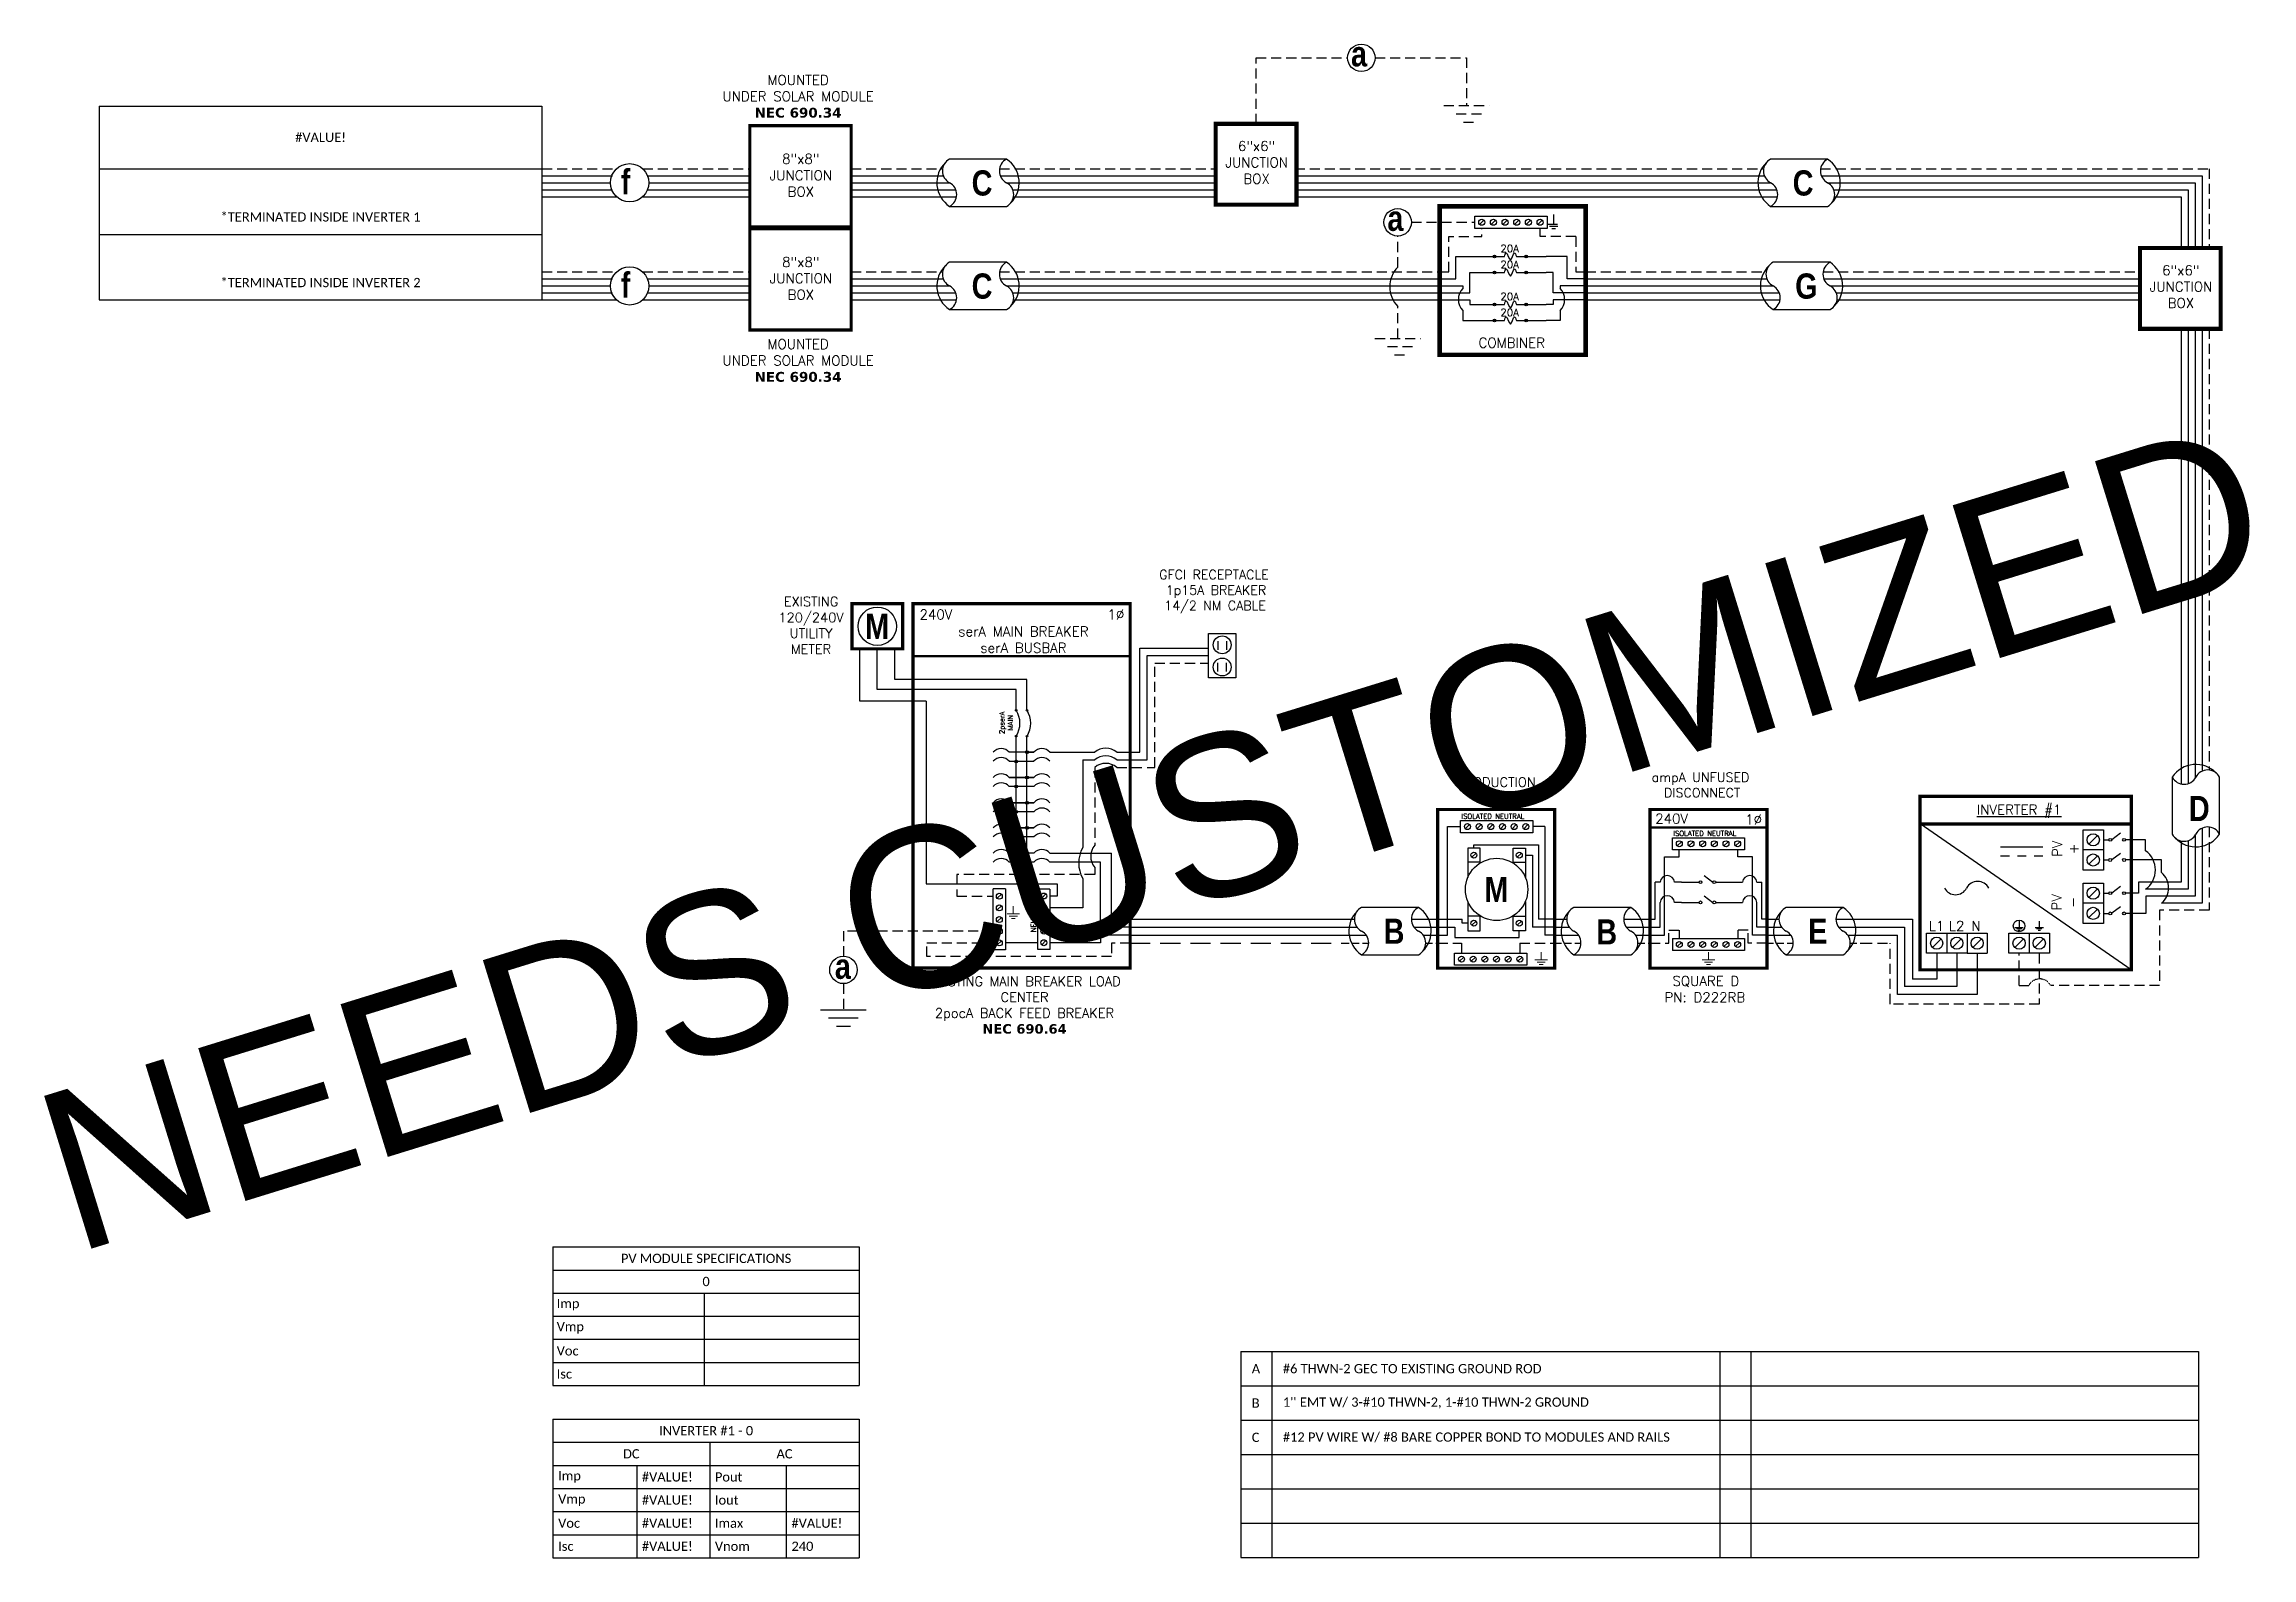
# Model space of a CAD drawing. Header units: feet. Extents: x 12392 to 13215, y 20870 to 21434.
import ezdxf

# ---------------------------------------------------------------- set-up
doc = ezdxf.new("R2010")
doc.units = ezdxf.units.FT
doc.header["$MEASUREMENT"] = 0
doc.linetypes.add('DASHED', pattern=[0.75, 0.5, -0.25])
doc.linetypes.add('HIDDEN', pattern=[0.375, 0.25, -0.125])
doc.layers.add('TEXT', color=7, linetype='Continuous')
doc.layers.add('Z - TITLEBLOCK TXT', color=7, linetype='Continuous')
doc.styles.add('ONE LINE TXT', font='techb___.ttf')
doc.styles.get("Standard").update_dxf_attribs({"font": 'simplex.shx'})
doc.styles.add('TITLE BBLOCK TEXT', font='ARIALUNI.TTF')

msp = doc.modelspace()

# ---------------------------------------------------------------- texts
at = {"color": 1, "linetype": 'Continuous'}
msp.add_text('%%UINVERTER #1', height=3.6576, dxfattribs=at).set_placement((13112.18, 21146.77))
at = {"color": 1, "linetype": 'Continuous', "char_height": 9.3833, "attachment_point": 1, "style": 'ONE LINE TXT'}
for s, insert in [('{\\W1;\\C256;C}', (12737.4, 21386.92)), ('{\\W1;\\C256;C}', (13043.5, 21386.92)), ('{\\W1;\\C256;C}', (12737.4, 21348.47)), ('{\\W1;\\C256;G}', (13044.42, 21348.47)), ('{\\W1;\\C256;D}', (13191.21, 21153.7)), ('{\\W1;\\C256;B}', (12891, 21107.94)), ('{\\W1;\\C256;E}', (13049.28, 21107.94))]:
    msp.add_mtext_dynamic_manual_height_columns(s, width=0.1385, gutter_width=2.13, heights=[0], dxfattribs=dict(at, insert=insert))
at = {"color": 1, "attachment_point": 5}
for s, width, gutter_width, insert, char_height in [('8"x8"  JUNCTION BOX ', 0.4767, 7.17, (12673.73, 21346.64), 3.6576), (' \\PMOUNTED \\PUNDER SOLAR MODULE\\P{\\fVerdana|b1|i0|c0|p34;NEC 690.34}', 73.0127, 7.17, (12672.7, 21319.04), 3.6576), ('L1', 0.1481, 0.75, (13097.13, 21105.19), 3.658), ('L2', 0.1481, 0.75, (13104.6, 21105.22), 3.658), ('N', 0.1481, 0.75, (13111.85, 21105.17), 3.66)]:
    msp.add_mtext_dynamic_manual_height_columns(s, width=width, gutter_width=gutter_width, heights=[0], dxfattribs=dict(at, insert=insert, char_height=char_height))
at = {"color": 1, "char_height": 3.658, "attachment_point": 5, "rotation": 90}
for s, width, insert in [('PV +', 2.8378, (13145.16, 21133.98)), ('PV -', 2.8013, (13144.94, 21114.01))]:
    msp.add_mtext_dynamic_manual_height_columns(s, width=width, gutter_width=0.75, heights=[0], dxfattribs=dict(at, insert=insert))
at = {"layer": 'Defpoints', "color": 1, "style": 'TITLE BBLOCK TEXT'}
msp.add_text('NEEDS CUSTOMIZED', height=59.6129, rotation=17.1954, dxfattribs=at).set_placement((12402.72, 20982.89))
at = {"layer": 'Z - TITLEBLOCK TXT', "style": 'ONE LINE TXT'}
for s, p in [('a', (12878.84, 21425.66)), ('f', (12606.61, 21377.95)), ('a', (12892.4, 21364.36)), ('f', (12606.61, 21339.49))]:
    msp.add_text(s, height=9.38, dxfattribs=at).set_placement(p)

# ---------------------------------------------------------------- blocks, each defined once
blk = doc.blocks.new('*T23')
at = {"linetype": 'ByBlock', "lineweight": -2, "transparency": 16777216}
for p, q in [((0, 0), (357.03, 0)), ((0, 0), (0, -76.8)), ((11.58, 0), (11.58, -76.8)), ((178.51, 0), (178.51, -76.8)), ((190.1, 0), (190.1, -76.8)), ((357.03, 0), (357.03, -76.8)), ((0, -12.8), (357.03, -12.8)), ((0, -25.61), (357.03, -25.61)), ((0, -38.41), (357.03, -38.41)), ((0, -51.22), (357.03, -51.22)), ((0, -64.02), (357.03, -64.02)), ((0, -76.8), (357.03, -76.8))]:
    blk.add_line(p, q, dxfattribs=at)
at = {"color": 0, "linetype": 'Continuous', "transparency": 16777216, "char_height": 3.4544, "attachment_point": 4}
for s, insert, width in [('{\\fCalibri|b0|i0|c0;A', (4.06, -6.4), 3.4544), ('{\\fCalibri|b0|i0|c0;#6 THWN-2 GEC TO EXISTING GROUND ROD', (15.65, -6.4), 158.8026), ('{\\fCalibri|b0|i0|c0;', (182.58, -6.4), 3.4544), ('{\\fCalibri|b0|i0|c0;', (194.16, -6.4), 158.8095), ('{\\fCalibri|b0|i0|c0;B', (4.06, -19.21), 3.4544), ("{\\fCalibri|b0|i0|c0;1'' EMT W/ 3-#10 THWN-2, 1-#10 THWN-2 GROUND", (15.65, -19.21), 158.8026), ('{\\fCalibri|b0|i0|c0;', (182.58, -19.21), 3.4544), ('{\\fCalibri|b0|i0|c0;', (194.16, -19.21), 158.8095), ('{\\fCalibri|b0|i0|c0;C', (4.06, -32.01), 3.4544), ('{\\fCalibri|b0|i0|c0;#12 PV WIRE W/ #8 BARE COPPER BOND TO MODULES AND RAILS', (15.65, -32.01), 158.8026), ('{\\fCalibri|b0|i0|c0;', (182.58, -32.01), 3.4544), ('{\\fCalibri|b0|i0|c0;', (194.16, -32.01), 158.8095), ('{\\fCalibri|b0|i0|c0;', (4.06, -44.82), 3.4544), ('{\\fCalibri|b0|i0|c0;', (15.65, -44.82), 158.8026), ('{\\fCalibri|b0|i0|c0;', (182.58, -44.82), 3.4544), ('{\\fCalibri|b0|i0|c0;', (194.16, -44.82), 158.8095), ('{\\fCalibri|b0|i0|c0;', (4.06, -57.62), 3.4544), ('{\\fCalibri|b0|i0|c0;', (15.65, -57.62), 158.8026), ('{\\fCalibri|b0|i0|c0;', (182.58, -57.62), 3.4544), ('{\\fCalibri|b0|i0|c0;', (194.16, -57.62), 158.8095), ('{\\fCalibri|b0|i0|c0;', (4.06, -70.41), 3.4544), ('{\\fCalibri|b0|i0|c0;', (15.65, -70.41), 158.8026), ('{\\fCalibri|b0|i0|c0;', (182.58, -70.41), 3.4544), ('{\\fCalibri|b0|i0|c0;', (194.16, -70.41), 158.8095)]:
    blk.add_mtext(s, dxfattribs=dict(at, insert=insert, width=width))
blk = doc.blocks.new('*T24')
at = {"color": 0, "lineweight": -2, "transparency": 16777216}
for p, q in [((0, 0), (114.19, 0)), ((0, 0), (0, -51.7)), ((114.19, 0), (114.19, -51.7)), ((0, -8.62), (114.19, -8.62)), ((58.43, -8.62), (58.43, -51.7)), ((0, -17.23), (114.19, -17.23)), ((31.22, -17.23), (31.22, -51.7)), ((86.98, -17.23), (86.98, -51.7)), ((0, -25.85), (114.19, -25.85)), ((0, -34.47), (114.19, -34.47)), ((0, -43.08), (114.19, -43.08)), ((0, -51.7), (114.19, -51.7))]:
    blk.add_line(p, q, dxfattribs=at)
at = {"color": 0, "linetype": 'Continuous', "transparency": 16777216, "char_height": 3.4544}
for s, insert, width, attachment_point in [('{\\fCalibri|b0|i0|c0;INVERTER #1 - 0', (57.09, -4.31), 110.3293, 5), ('{\\fCalibri|b0|i0|c0;DC', (29.22, -12.93), 54.5755, 5), ('{\\fCalibri|b0|i0|c0;AC', (86.31, -12.93), 51.8976, 5), ('{\\fCalibri|b0|i0|c0;Imp', (1.93, -21.54), 27.3681, 4), ('{\\fCalibri|b0|i0|c0;#VALUE!', (33.15, -21.54), 23.3513, 4), ('{\\fCalibri|b0|i0|c0;Pout', (60.36, -21.54), 24.6902, 4), ('{\\fCalibri|b0|i0|c0;', (88.91, -21.54), 23.3513, 4), ('{\\fCalibri|b0|i0|c0;Vmp', (1.93, -30.16), 27.3681, 4), ('{\\fCalibri|b0|i0|c0;#VALUE!', (33.15, -30.16), 23.3513, 4), ('{\\fCalibri|b0|i0|c0;Iout', (60.36, -30.16), 24.6902, 4), ('{\\fCalibri|b0|i0|c0;', (88.91, -30.16), 23.3513, 4), ('{\\fCalibri|b0|i0|c0;Voc', (1.93, -38.78), 27.3681, 4), ('{\\fCalibri|b0|i0|c0;#VALUE!', (33.15, -38.78), 23.3513, 4), ('{\\fCalibri|b0|i0|c0;Imax', (60.36, -38.78), 24.6902, 4), ('{\\fCalibri|b0|i0|c0;#VALUE!', (88.91, -38.78), 23.3513, 4), ('{\\fCalibri|b0|i0|c0;Isc', (1.93, -47.39), 27.3681, 4), ('{\\fCalibri|b0|i0|c0;#VALUE!', (33.15, -47.39), 23.3513, 4), ('{\\fCalibri|b0|i0|c0;Vnom', (60.36, -47.39), 24.6902, 4), ('{\\fCalibri|b0|i0|c0;240', (88.91, -47.39), 23.3513, 4)]:
    blk.add_mtext(s, dxfattribs=dict(at, insert=insert, width=width, attachment_point=attachment_point))
blk = doc.blocks.new('*T25')
at = {"color": 0, "lineweight": -2, "transparency": 16777216}
for p, q in [((0, 0), (114.19, 0)), ((0, 0), (0, -51.69)), ((114.19, 0), (114.19, -51.69)), ((0, -8.62), (114.19, -8.62)), ((0, -17.23), (114.19, -17.23)), ((56.41, -17.23), (56.41, -51.69)), ((0, -25.85), (114.19, -25.85)), ((0, -34.46), (114.19, -34.46)), ((0, -43.08), (114.19, -43.08)), ((0, -51.69), (114.19, -51.69))]:
    blk.add_line(p, q, dxfattribs=at)
at = {"color": 0, "linetype": 'Continuous', "transparency": 16777216, "char_height": 3.4544}
for s, insert, width, attachment_point in [('{\\fCalibri|b0|i0|c0;PV MODULE SPECIFICATIONS', (57.09, -4.31), 111.433, 5), ('{\\fCalibri|b0|i0|c0;0', (57.09, -12.92), 111.433, 5), ('{\\fCalibri|b0|i0|c0;Imp', (1.38, -21.54), 53.6551, 4), ('{\\fCalibri|b0|i0|c0;', (57.78, -21.54), 55.0254, 4), ('{\\fCalibri|b0|i0|c0;Vmp', (1.38, -30.15), 53.6551, 4), ('{\\fCalibri|b0|i0|c0;', (57.78, -30.15), 55.0254, 4), ('{\\fCalibri|b0|i0|c0;Voc', (1.38, -38.77), 53.6551, 4), ('{\\fCalibri|b0|i0|c0;', (57.78, -38.77), 55.0254, 4), ('{\\fCalibri|b0|i0|c0;Isc', (1.38, -47.39), 53.6551, 4), ('{\\fCalibri|b0|i0|c0;', (57.78, -47.39), 55.0254, 4)]:
    blk.add_mtext(s, dxfattribs=dict(at, insert=insert, width=width, attachment_point=attachment_point))
blk = doc.blocks.new('*T26')
at = {"color": 0, "lineweight": -2, "transparency": 16777216}
for p, q in [((0, 0), (165.11, 0)), ((0, 0), (0, -72.27)), ((165.11, 0), (165.11, -72.27)), ((0, -23.32), (165.11, -23.32)), ((0, -47.8), (165.11, -47.8)), ((0, -72.27), (165.11, -72.27))]:
    blk.add_line(p, q, dxfattribs=at)
at = {"color": 0, "linetype": 'Continuous', "transparency": 16777216, "char_height": 3.4544, "width": 156.9097, "attachment_point": 5}
for s, insert in [('{\\fCalibri|b0|i0|c0;#VALUE!', (82.56, -11.66)), ('{\\fCalibri|b0|i0|c0;^J^J*TERMINATED INSIDE INVERTER 1', (82.56, -35.56)), ('{\\fCalibri|b0|i0|c0;^J^J*TERMINATED INSIDE INVERTER 2', (82.56, -60.03))]:
    blk.add_mtext(s, dxfattribs=dict(at, insert=insert))
blk = doc.blocks.new('8x8box')
at = {"lineweight": 50, "const_width": 1.19}
blk.add_lwpolyline([(37.78, 0), (0, 0), (0, 37.78), (37.78, 37.78)], close=True, dxfattribs=at)
at = {"color": 1, "char_height": 3.6576, "attachment_point": 5}
for s, width, insert in [(' \\PMOUNTED \\PUNDER SOLAR MODULE\\P{\\fVerdana|b1|i0|c0|p34;NEC 690.34}', 73.0127, (18.01, 51.7)), ('8"x8"  JUNCTION BOX ', 0.4767, (19.03, 19.26))]:
    blk.add_mtext_dynamic_manual_height_columns(s, width=width, gutter_width=7.17, heights=[0], dxfattribs=dict(at, insert=insert))
blk = doc.blocks.new('6x6box')
at = {"lineweight": 50, "const_width": 1.53}
blk.add_lwpolyline([(30.1, 0), (0, 0), (0, 30.1), (30.1, 30.1)], close=True, dxfattribs=at)
at = {"color": 1, "insert": (15.24, 15.71), "char_height": 3.6576, "width": 0.4767, "attachment_point": 5}
blk.add_mtext('6"x6"  JUNCTION BOX  ', dxfattribs=at)
blk = doc.blocks.new('fuseBox')
at = {"linetype": 'Continuous'}
h = blk.add_hatch(color=7, dxfattribs=at)
h.dxf.hatch_style = 1
edge = h.paths.add_edge_path()
edge.add_arc((20.51, 36.67), 0.513, 0, 360)
h = blk.add_hatch(color=7, dxfattribs=at)
h.dxf.hatch_style = 1
edge = h.paths.add_edge_path()
edge.add_arc((32.29, 36.67), 0.513, 0, 360)
h = blk.add_hatch(color=7, dxfattribs=at)
h.dxf.hatch_style = 1
edge = h.paths.add_edge_path()
edge.add_arc((20.51, 30.71), 0.513, 0, 360)
h = blk.add_hatch(color=7, dxfattribs=at)
h.dxf.hatch_style = 1
edge = h.paths.add_edge_path()
edge.add_arc((32.29, 30.71), 0.513, 0, 360)
h = blk.add_hatch(color=253, dxfattribs=at)
h.dxf.hatch_style = 1
edge = h.paths.add_edge_path()
edge.add_arc((20.51, 18.78), 0.513, 0, 360)
h = blk.add_hatch(color=253, dxfattribs=at)
h.dxf.hatch_style = 1
edge = h.paths.add_edge_path()
edge.add_arc((32.29, 18.78), 0.513, 0, 360)
h = blk.add_hatch(color=253, dxfattribs=at)
h.dxf.hatch_style = 1
edge = h.paths.add_edge_path()
edge.add_arc((20.51, 12.82), 0.513, 0, 360)
h = blk.add_hatch(color=253, dxfattribs=at)
h.dxf.hatch_style = 1
edge = h.paths.add_edge_path()
edge.add_arc((32.29, 12.82), 0.513, 0, 360)
at = {"color": 1, "linetype": 'Continuous'}
for p, q in [((13.11, 47.14), (13.11, 51.68)), ((13.11, 51.68), (40.06, 51.68)), ((40.06, 51.68), (40.06, 47.14)), ((40.06, 47.14), (13.11, 47.14)), ((21.03, 36.67), (24.16, 36.67)), ((28.66, 36.67), (31.78, 36.67)), ((21.03, 30.71), (24.16, 30.71)), ((28.66, 30.71), (31.78, 30.71)), ((21.03, 18.78), (24.16, 18.79)), ((28.66, 18.78), (31.78, 18.78)), ((21.03, 12.82), (24.16, 12.83)), ((28.66, 12.82), (31.78, 12.82))]:
    blk.add_line(p, q, dxfattribs=at)
at = {"color": 4, "linetype": 'Continuous'}
for p, q in [((16.49, 50.19), (14.92, 48.62)), ((20.84, 50.19), (19.27, 48.62)), ((25.19, 50.19), (23.62, 48.62)), ((29.54, 50.19), (27.97, 48.62)), ((33.89, 50.19), (32.32, 48.62)), ((38.25, 50.19), (36.67, 48.62))]:
    blk.add_line(p, q, dxfattribs=at)
at = {"color": 92, "linetype": 'HIDDEN', "ltscale": 15}
for p, q in [((37.46, 44.06), (37.46, 47.14)), ((50.81, 44.06), (37.46, 44.06)), ((50.81, 44.06), (50.81, 30.94)), ((0, 30.94), (3.44, 30.94)), ((50.81, 30.94), (54.46, 30.94))]:
    blk.add_line(p, q, dxfattribs=at)
at = {"color": 7, "linetype": 'Continuous'}
for p, q in [((0, 28.32), (3.44, 28.32)), ((0, 23.07), (3.43, 23.07)), ((3.43, 23.07), (11.3, 23.07)), ((54.35, 23.07), (42.32, 23.07))]:
    blk.add_line(p, q, dxfattribs=at)
at = {"color": 253, "linetype": 'Continuous'}
for p, q in [((0, 25.7), (3.44, 25.7)), ((0, 20.45), (3.43, 20.45)), ((42.32, 18.78), (39.7, 18.78))]:
    blk.add_line(p, q, dxfattribs=at)
at = {"lineweight": 50, "const_width": 1.71}
blk.add_lwpolyline([(54.46, 0), (0, 0), (0, 55.36), (54.46, 55.36)], close=True, dxfattribs=at)
blk.add_lwpolyline([(54.46, 0), (0, 0), (0, 55.36), (54.46, 55.36)], close=True, dxfattribs=at)
at = {"color": 92, "linetype": 'HIDDEN', "ltscale": 15, "flags": 128}
for points in [[(42.53, 52.26), (42.53, 48.76)], [(3.44, 30.94), (3.44, 44.06), (15.71, 44.06), (15.71, 47.14)], [(40.18, 48.76), (44.87, 48.76)], [(44.05, 47.89), (41, 47.89)], [(43.24, 47.02), (41.81, 47.02)]]:
    blk.add_lwpolyline(points, dxfattribs=at)
at = {"color": 7, "linetype": 'Continuous', "flags": 128}
for points in [[(3.44, 28.32), (6.06, 28.32), (6.06, 36.67), (13.92, 36.67)], [(13.92, 36.67), (20.51, 36.67)], [(32.29, 36.67), (39.7, 36.67)], [(54.34, 28.32), (47.56, 28.32), (47.56, 36.67), (39.7, 36.67)], [(11.3, 23.07), (11.3, 30.71), (13.92, 30.71)], [(13.92, 30.71), (20.51, 30.71)], [(13.92, 30.71), (20.51, 30.71)], [(32.29, 30.71), (39.7, 30.71)], [(42.32, 23.07), (42.32, 30.71), (39.7, 30.71)]]:
    blk.add_lwpolyline(points, dxfattribs=at)
at = {"color": 253, "linetype": 'Continuous', "flags": 128}
for points in [[(3.44, 25.7), (8.68, 25.7), (8.68, 24.74)], [(54.34, 25.7), (44.94, 25.7), (44.94, 24.74)], [(3.43, 20.45), (11.3, 20.45), (11.3, 18.78)], [(8.68, 16.48), (8.68, 12.82), (13.92, 12.82)], [(11.3, 18.78), (20.51, 18.78)], [(13.92, 18.78), (20.51, 18.78)], [(32.29, 18.78), (39.7, 18.78)], [(44.94, 16.48), (44.94, 12.82), (39.7, 12.82)], [(54.35, 20.45), (42.32, 20.45), (42.32, 18.78)], [(13.92, 12.82), (20.51, 12.82)], [(13.92, 12.82), (20.51, 12.82)], [(32.29, 12.82), (39.7, 12.82)]]:
    blk.add_lwpolyline(points, dxfattribs=at)
at = {"color": 4, "linetype": 'Continuous'}
for centre in [(15.71, 49.41), (20.06, 49.41), (24.41, 49.41), (28.76, 49.41), (33.11, 49.41), (37.46, 49.41)]:
    blk.add_circle(centre, 1.11, dxfattribs=at)
at = {"color": 7, "linetype": 'Continuous'}
for centre in [(20.51, 36.67), (32.29, 36.67), (20.51, 30.71), (32.29, 30.71)]:
    blk.add_circle(centre, 0.513, dxfattribs=at)
at = {"color": 253, "linetype": 'Continuous'}
for centre in [(20.51, 18.78), (32.29, 18.78), (20.51, 12.82), (32.29, 12.82)]:
    blk.add_circle(centre, 0.513, dxfattribs=at)
for centre, start, end in [((12.9, 20.61), 135.60546, 224.39454), ((40.72, 20.61), 315.60546, 44.39454)]:
    blk.add_arc(centre, 5.91, start, end, dxfattribs=at)
at = {"color": 1, "linetype": 'Continuous'}
for points in [[(24.16, 36.67), (24.82, 38.01), (26.41, 35.32), (27.87, 38.01), (28.66, 36.67)], [(24.16, 30.71), (24.82, 32.05), (26.41, 29.36), (27.87, 32.05), (28.66, 30.71)], [(24.16, 18.79), (24.82, 20.13), (26.41, 17.44), (27.87, 20.13), (28.66, 18.78)], [(24.16, 12.83), (24.82, 14.17), (26.41, 11.48), (27.87, 14.17), (28.66, 12.82)]]:
    blk.add_spline(points, degree=3, dxfattribs=at)
for p in [(22.67, 38.25), (22.67, 32.29), (22.67, 20.37), (22.67, 14.41)]:
    blk.add_text('20A', height=2.778, dxfattribs=at).set_placement(p)
at = {"color": 1, "insert": (26.91, 4.5), "char_height": 3.658, "attachment_point": 5}
blk.add_mtext_dynamic_manual_height_columns('COMBINER', width=1.1897, gutter_width=7.17, heights=[0], dxfattribs=at)
blk = doc.blocks.new('*U13')
at = {"color": 7}
for p, q in [((-35.53, 9), (-31.05, 9)), ((-9.81, 9), (0, 9))]:
    blk.add_line(p, q, dxfattribs=at)
at = {"color": 7, "linetype": 'Continuous'}
for p, q in [((-7.14, 13.31), (-28.39, 13.31)), ((-28.39, -4.31), (-7.14, -4.31))]:
    blk.add_line(p, q, dxfattribs=at)
at = {"color": 10}
for p, q in [((-35.53, 6), (-30.11, 6)), ((-8.87, 6), (0, 6))]:
    blk.add_line(p, q, dxfattribs=at)
at = {"color": 253}
for p, q in [((-35.53, 3), (-26.66, 3)), ((-5.41, 3), (0, 3))]:
    blk.add_line(p, q, dxfattribs=at)
at = {"color": 92, "linetype": 'HIDDEN', "ltscale": 10}
for p, q in [((-4.48, 0), (0, 0)), ((-35.53, 0), (-25.72, 0))]:
    blk.add_line(p, q, dxfattribs=at)
at = {"color": 7, "linetype": 'Continuous'}
for centre, start, end in [((-22.54, 4.5), 133.97324, 236.42648), ((-12.99, 4.5), 313.97324, 56.42648)]:
    blk.add_arc(centre, 10.58, start, end, dxfattribs=at)
at = {"linetype": 'Continuous'}
for centre, start, end in [((-26.08, 8.91), 117.66392, 242.33608), ((-4.83, 8.91), 117.66392, 242.33608), ((-30.7, 0.09), 297.66392, 62.33608), ((-9.45, 0.09), 297.66392, 62.33608)]:
    blk.add_arc(centre, 4.98, start, end, dxfattribs=at)
blk = doc.blocks.new('unfusedDisconnect')
at = {"lineweight": 50}
blk.add_line((-43.61, 43.06), (0, 43.06), dxfattribs=at)
at = {"color": 1, "linetype": 'Continuous'}
for p, q in [((-35.27, 34.78), (-35.27, 39.32)), ((-35.27, 39.32), (-8.32, 39.32)), ((-8.32, 34.78), (-35.27, 34.78)), ((-8.32, 39.32), (-8.32, 34.78)), ((-23.43, 25.18), (-20.16, 22.74)), ((-31.89, 22.73), (-25.32, 22.73)), ((-23.43, 17.65), (-20.16, 15.2)), ((-19.08, 22.73), (-11.7, 22.73)), ((-31.89, 15.2), (-25.32, 15.2)), ((-19.08, 15.2), (-11.7, 15.19)), ((-35.27, 1.76), (-8.32, 1.76)), ((-35.27, 1.76), (-35.27, -2.78)), ((-8.32, 1.76), (-8.32, -2.78)), ((-8.32, -2.78), (-35.27, -2.78))]:
    blk.add_line(p, q, dxfattribs=at)
at = {"color": 4, "linetype": 'Continuous'}
for p, q in [((-31.89, 37.83), (-33.46, 36.26)), ((-27.53, 37.83), (-29.11, 36.26)), ((-23.18, 37.83), (-24.76, 36.26)), ((-18.83, 37.83), (-20.41, 36.26)), ((-14.48, 37.83), (-16.06, 36.26)), ((-10.13, 37.83), (-11.7, 36.26)), ((-31.89, 0.28), (-33.46, -1.3)), ((-27.53, 0.28), (-29.11, -1.3)), ((-23.18, 0.28), (-24.76, -1.3)), ((-18.83, 0.28), (-20.41, -1.3)), ((-14.48, 0.28), (-16.06, -1.3)), ((-10.13, 0.28), (-11.7, -1.3))]:
    blk.add_line(p, q, dxfattribs=at)
at = {"color": 253, "linetype": 'Continuous'}
for p, q in [((-32.67, 32.17), (-32.67, 34.78)), ((-10.92, 32.17), (-10.92, 34.78)), ((-38.16, 3), (-38.16, 32.17)), ((-38.16, 32.17), (-32.67, 32.17)), ((-5.43, 32.17), (-10.92, 32.17)), ((-5.43, 3), (-5.43, 32.17)), ((-43.61, 3), (-38.16, 3)), ((0, 3), (-5.43, 3))]:
    blk.add_line(p, q, dxfattribs=at)
at = {"color": 7, "linetype": 'Continuous'}
for p, q in [((-41.66, 9), (-41.66, 22.73)), ((-39.8, 22.73), (-41.66, 22.73)), ((-31.89, 22.73), (-34.52, 22.73)), ((-11.7, 22.73), (-9.07, 22.73)), ((-3.79, 22.73), (-1.93, 22.73)), ((-1.93, 9), (-1.93, 22.73))]:
    blk.add_line(p, q, dxfattribs=at)
at = {"color": 7}
for p, q in [((-43.61, 9), (-41.66, 9)), ((0, 9), (-1.93, 9))]:
    blk.add_line(p, q, dxfattribs=at)
at = {"color": 10, "linetype": 'Continuous'}
for p, q in [((-39.8, 6), (-39.8, 15.2)), ((-31.89, 15.2), (-34.52, 15.2)), ((-11.7, 15.2), (-9.07, 15.2)), ((-3.79, 6), (-3.79, 15.2)), ((-43.61, 6), (-39.8, 6)), ((0, 6), (-3.79, 6))]:
    blk.add_line(p, q, dxfattribs=at)
at = {"color": 92, "linetype": 'HIDDEN', "ltscale": 15}
for p, q in [((-43.61, 0), (-36.58, 0)), ((-36.58, 0), (-36.58, 4.9)), ((-36.58, 4.9), (-32.67, 4.9)), ((-32.67, 4.9), (-32.67, 1.76)), ((-7.01, 4.9), (-10.92, 4.9)), ((-10.92, 4.9), (-10.92, 1.76)), ((-7.01, 0), (-7.01, 4.9)), ((0, 0), (-7.01, 0))]:
    blk.add_line(p, q, dxfattribs=at)
at = {"lineweight": 50, "const_width": 1.19}
blk.add_lwpolyline([(-43.61, -9.34), (-43.61, 49.84), (0, 49.84), (0, -9.34)], close=True, dxfattribs=at)
at = {"color": 92, "linetype": 'Continuous', "lineweight": 5, "ltscale": 0.05, "flags": 128}
for points in [[(-24.14, -6.17), (-19.45, -6.17)], [(-20.27, -7.03), (-23.32, -7.03)], [(-21.08, -7.9), (-22.51, -7.9)], [(-21.8, -3.32), (-21.8, -6.17)]]:
    blk.add_lwpolyline(points, dxfattribs=at)
at = {"color": 4, "linetype": 'Continuous'}
for centre in [(-32.67, 37.05), (-28.32, 37.05), (-23.97, 37.05), (-19.62, 37.05), (-15.27, 37.05), (-10.92, 37.05), (-32.67, -0.51), (-28.32, -0.51), (-23.97, -0.51), (-19.62, -0.51), (-15.27, -0.51), (-10.92, -0.51)]:
    blk.add_circle(centre, 1.11, dxfattribs=at)
at = {"color": 1, "linetype": 'Continuous'}
for centre in [(-24.78, 22.73), (-19.62, 22.73), (-24.78, 15.2), (-19.62, 15.2)]:
    blk.add_circle(centre, 0.541, dxfattribs=at)
at = {"color": 7, "linetype": 'Continuous'}
for centre in [(-37.16, 22.58), (-6.43, 22.58)]:
    blk.add_arc(centre, 2.64, 3.28193, 176.71807, dxfattribs=at)
at = {"color": 10, "linetype": 'Continuous'}
for centre in [(-37.16, 15.04), (-6.43, 15.04)]:
    blk.add_arc(centre, 2.64, 3.28193, 176.71807, dxfattribs=at)
at = {"color": 4, "linetype": 'Continuous'}
blk.add_text('ISOLATED NEUTRAL', height=1.8743, dxfattribs=at).set_placement((-34.91, 39.97))
at = {"color": 1}
for s, width, gutter_width, heights, insert, char_height, attachment_point in [('\\A1;\\pi12.228;ampA UNFUSED \\P\\pi16.834;DISCONNECT', 64.922, 0, [11.89], (-55.21, 63.58), 3.4544, 1), ('240V', 0.1481, 0.75, [0], (-35.55, 46.4), 3.658, 5), ('1∅', 0.1481, 0.75, [0], (-4.98, 46.1), 3.658, 5), ('\\A1;\\pi11.999,t30.287;SQUARE D\\P\\pi9.0377,t27.326;PN: D222RB', 51.6906, 0.203, [45.94], (-47.25, -12.27), 3.6576, 1)]:
    blk.add_mtext_dynamic_manual_height_columns(s, width=width, gutter_width=gutter_width, heights=heights, dxfattribs=dict(at, insert=insert, char_height=char_height, attachment_point=attachment_point))
blk = doc.blocks.new('*U27')
at = {"color": 7}
for name, p in [('unfusedDisconnect', (0, 0)), ('*U13', (-43.61, 0))]:
    blk.add_blockref(name, p, dxfattribs=at)
at = {"layer": 'Z - TITLEBLOCK TXT', "color": 1, "linetype": 'Continuous', "insert": (-63.63, 8.88), "char_height": 9.3833, "attachment_point": 1, "style": 'ONE LINE TXT'}
blk.add_mtext_dynamic_manual_height_columns('{\\W1;\\C256;B}', width=0.1385, gutter_width=2.13, heights=[0], dxfattribs=at)
blk = doc.blocks.new('*U22')
at = {"color": 7}
blk.add_line((-79.14, 9), (0, 9), dxfattribs=at)
at = {"color": 10}
blk.add_line((-79.14, 6), (0, 6), dxfattribs=at)
at = {"color": 253}
blk.add_line((-79.14, 3), (0, 3), dxfattribs=at)
at = {"color": 92, "linetype": 'DASHED', "ltscale": 15}
blk.add_line((-79.14, 0), (0, 0), dxfattribs=at)
blk = doc.blocks.new('productionMeter')
at = {"color": 253, "linetype": 'Continuous'}
for p, q in [((-39.9, 3), (-39.9, 43.45)), ((-39.9, 43.45), (-35.13, 43.45)), ((-3.71, 43.45), (-8.18, 43.45)), ((-3.71, 43.45), (-3.71, 3)), ((-43.61, 3), (-39.9, 3)), ((0, 3), (-3.71, 3))]:
    blk.add_line(p, q, dxfattribs=at)
at = {"color": 1, "linetype": 'Continuous'}
for p, q in [((-35.13, 41.18), (-35.13, 45.72)), ((-35.13, 45.72), (-8.18, 45.72)), ((-8.18, 41.18), (-35.13, 41.18)), ((-8.18, 45.72), (-8.18, 41.18)), ((-32.38, 35.4), (-32.38, 24.5)), ((-27.84, 35.4), (-32.38, 35.4)), ((-27.84, 29.86), (-27.84, 35.4)), ((-15.47, 29.86), (-15.47, 35.4)), ((-15.47, 35.4), (-10.93, 35.4)), ((-10.93, 35.4), (-10.93, 24.5)), ((-27.84, 30.21), (-32.38, 30.21)), ((-15.47, 30.21), (-10.93, 30.21)), ((-32.38, 15.55), (-32.38, 4.64)), ((-27.84, 10.04), (-32.38, 10.04)), ((-27.84, 4.64), (-27.84, 10.18)), ((-15.47, 4.64), (-15.47, 10.18)), ((-15.47, 10.04), (-10.93, 10.04)), ((-10.93, 15.55), (-10.93, 4.64)), ((-32.38, 4.64), (-27.84, 4.64)), ((-10.93, 4.64), (-15.47, 4.64)), ((-37.32, -8.24), (-37.32, -3.7)), ((-37.32, -3.7), (-10.37, -3.7)), ((-10.37, -3.7), (-10.37, -8.24)), ((-10.37, -8.24), (-37.32, -8.24))]:
    blk.add_line(p, q, dxfattribs=at)
at = {"color": 4, "linetype": 'Continuous'}
for p, q in [((-31.74, 44.23), (-33.32, 42.66)), ((-27.39, 44.23), (-28.97, 42.66)), ((-23.04, 44.23), (-24.62, 42.66)), ((-18.69, 44.23), (-20.26, 42.66)), ((-14.34, 44.23), (-15.91, 42.66)), ((-9.99, 44.23), (-11.56, 42.66)), ((-29.33, 33.59), (-30.9, 32.02)), ((-12.41, 33.59), (-13.98, 32.02)), ((-29.33, 8.23), (-30.9, 6.66)), ((-12.41, 8.23), (-13.98, 6.66)), ((-33.93, -5.19), (-35.51, -6.76)), ((-29.58, -5.19), (-31.15, -6.76)), ((-25.23, -5.19), (-26.8, -6.76)), ((-20.88, -5.19), (-22.45, -6.76)), ((-16.53, -5.19), (-18.1, -6.76)), ((-12.18, -5.19), (-13.75, -6.76))]:
    blk.add_line(p, q, dxfattribs=at)
at = {"color": 7}
for p, q in [((-30.11, 35.4), (-30.11, 36.59)), ((-30.11, 36.59), (-5.98, 36.59)), ((-5.98, 36.59), (-5.98, 9)), ((-43.61, 9), (-34.54, 9)), ((-34.54, 7.44), (-34.54, 9)), ((0, 9), (-5.98, 9)), ((-32.38, 7.44), (-34.54, 7.44))]:
    blk.add_line(p, q, dxfattribs=at)
at = {"color": 10, "linetype": 'Continuous'}
for p, q in [((-10.93, 32.81), (-8.25, 32.81)), ((-8.25, 32.81), (-8.25, 6)), ((-43.61, 6), (-37.24, 6)), ((-37.24, 6), (-37.24, 2.05)), ((-37.24, 2.05), (-13.2, 2.05)), ((-13.2, 2.05), (-13.2, 4.64)), ((0, 6), (-8.25, 6))]:
    blk.add_line(p, q, dxfattribs=at)
at = {"color": 92, "linetype": 'HIDDEN', "ltscale": 15}
for p, q in [((-43.61, 0), (-34.72, 0)), ((-12.97, 0), (-12.97, -3.7)), ((-12.97, 0), (0, 0)), ((-34.72, 0), (-34.72, -3.7))]:
    blk.add_line(p, q, dxfattribs=at)
at = {"lineweight": 50, "const_width": 1.19}
blk.add_lwpolyline([(-43.61, -9.34), (-43.61, 49.84), (0, 49.84), (0, -9.34)], close=True, dxfattribs=at)
at = {"color": 92, "linetype": 'Continuous', "lineweight": 5, "ltscale": 0.05, "flags": 128}
for points in [[(-2.7, -6.18), (-7.38, -6.18)], [(-6.57, -7.05), (-3.51, -7.05)], [(-5.76, -7.91), (-4.32, -7.91)], [(-5.04, -3.33), (-5.04, -6.18)]]:
    blk.add_lwpolyline(points, dxfattribs=at)
at = {"color": 4, "linetype": 'Continuous'}
for centre in [(-32.53, 43.45), (-28.18, 43.45), (-23.83, 43.45), (-19.48, 43.45), (-15.13, 43.45), (-10.78, 43.45), (-30.11, 32.81), (-13.2, 32.81), (-30.11, 7.44), (-13.2, 7.44), (-34.72, -5.97), (-30.37, -5.97), (-26.02, -5.97), (-21.67, -5.97), (-17.32, -5.97), (-12.97, -5.97)]:
    blk.add_circle(centre, 1.11, dxfattribs=at)
at = {"linetype": 'Continuous'}
blk.add_circle((-21.65, 20.02), 11.62, dxfattribs=at)
at = {"color": 4, "linetype": 'Continuous'}
blk.add_text('ISOLATED NEUTRAL', height=1.8743, dxfattribs=at).set_placement((-34.77, 46.37))
at = {"color": 253, "linetype": 'Continuous', "style": 'ONE LINE TXT'}
blk.add_text('M', height=9.38, dxfattribs=at).set_placement((-26.21, 15.31))
at = {"color": 1, "insert": (-21.93, 57.08), "char_height": 3.5433, "attachment_point": 5}
blk.add_mtext_dynamic_manual_height_columns('PRODUCTION METER', width=1.3203, gutter_width=7.17, heights=[0], dxfattribs=at)
blk = doc.blocks.new('*U18')
at = {"color": 7}
blk.add_blockref('productionMeter', (0, 0), dxfattribs=at)
blk = doc.blocks.new('breakerPanel')
at = {"linetype": 'Continuous'}
h = blk.add_hatch(color=1, dxfattribs=at)
h.dxf.hatch_style = 1
edge = h.paths.add_edge_path()
edge.add_arc((-42.47, 86.8), 0.291, 0, 360)
h = blk.add_hatch(color=1, dxfattribs=at)
h.dxf.hatch_style = 1
edge = h.paths.add_edge_path()
edge.add_arc((-38.44, 86.8), 0.291, 0, 360)
h = blk.add_hatch(color=1, dxfattribs=at)
h.dxf.hatch_style = 1
edge = h.paths.add_edge_path()
edge.add_arc((-42.47, 77.16), 0.291, 0, 360)
h = blk.add_hatch(color=1, dxfattribs=at)
h.dxf.hatch_style = 1
edge = h.paths.add_edge_path()
edge.add_arc((-38.44, 77.16), 0.291, 0, 360)
h = blk.add_hatch(color=1, dxfattribs=at)
h.dxf.hatch_style = 1
edge = h.paths.add_edge_path()
edge.add_arc((-42.47, 67.78), 0.528, 0, 360)
h = blk.add_hatch(color=1, dxfattribs=at)
h.dxf.hatch_style = 1
edge = h.paths.add_edge_path()
edge.add_arc((-38.44, 71.16), 0.528, 0, 360)
h = blk.add_hatch(color=1, dxfattribs=at)
h.dxf.hatch_style = 1
edge = h.paths.add_edge_path()
edge.add_arc((-42.47, 58.38), 0.528, 0, 360)
h = blk.add_hatch(color=1, dxfattribs=at)
h.dxf.hatch_style = 1
edge = h.paths.add_edge_path()
edge.add_arc((-38.44, 61.76), 0.528, 0, 360)
h = blk.add_hatch(color=1, dxfattribs=at)
h.dxf.hatch_style = 1
edge = h.paths.add_edge_path()
edge.add_arc((-42.47, 48.98), 0.528, 0, 360)
h = blk.add_hatch(color=1, dxfattribs=at)
h.dxf.hatch_style = 1
edge = h.paths.add_edge_path()
edge.add_arc((-38.44, 52.36), 0.528, 0, 360)
h = blk.add_hatch(color=1, dxfattribs=at)
h.dxf.hatch_style = 1
edge = h.paths.add_edge_path()
edge.add_arc((-38.44, 42.95), 0.528, 0, 360)
h = blk.add_hatch(color=1, dxfattribs=at)
h.dxf.hatch_style = 1
edge = h.paths.add_edge_path()
edge.add_arc((-42.47, 39.58), 0.528, 0, 360)
h = blk.add_hatch(color=1, dxfattribs=at)
h.dxf.hatch_style = 1
edge = h.paths.add_edge_path()
edge.add_arc((-38.44, 33.55), 0.528, 0, 360)
h = blk.add_hatch(color=1, dxfattribs=at)
h.dxf.hatch_style = 1
edge = h.paths.add_edge_path()
edge.add_arc((-42.47, 30.17), 0.528, 0, 360)
at = {"color": 155, "true_color": 0x647190}
blk.add_line((-80.92, 126.59), (0, 126.59), dxfattribs=at)
at = {"color": 253, "linetype": 'Continuous'}
for p, q in [((-100.73, 90.2), (-100.73, 109.7)), ((-76.04, 90.2), (-100.73, 90.2)), ((-76.04, 90.2), (-76.04, 22.16)), ((-76.04, 22.16), (-27.25, 22.16)), ((-27.25, 17.57), (-29.89, 17.57)), ((-27.25, 22.16), (-27.25, 17.57)), ((-11.01, 0.16), (-29.89, 0.16)), ((0, 3), (-11.01, 3)), ((-11.01, 3), (-11.01, 0.16))]:
    blk.add_line(p, q, dxfattribs=at)
at = {"color": 10, "linetype": 'Continuous'}
for p, q in [((-94.24, 94.51), (-94.24, 109.7)), ((-42.47, 94.51), (-94.24, 94.51)), ((-42.47, 87.09), (-42.47, 94.51)), ((-42.47, 30.17), (-42.47, 76.87)), ((-35.88, 67.78), (-45.04, 67.78)), ((-35.88, 58.38), (-45.04, 58.38)), ((-35.88, 48.98), (-45.04, 48.98)), ((-35.88, 39.58), (-45.04, 39.58)), ((-35.88, 30.17), (-45.04, 30.17)), ((-10.98, 30.17), (-29.89, 30.17)), ((-10.98, 6), (-10.98, 30.17)), ((0, 6), (-10.98, 6))]:
    blk.add_line(p, q, dxfattribs=at)
at = {"color": 7, "linetype": 'Continuous'}
for p, q in [((-87.75, 98.34), (-87.75, 109.7)), ((-38.44, 98.34), (-87.75, 98.34)), ((-38.44, 87.09), (-38.44, 98.34)), ((-38.44, 61.76), (-38.44, 76.87)), ((-35.88, 71.16), (-45.04, 71.16)), ((-38.44, 71.16), (-35.88, 71.16)), ((-45.04, 61.76), (-35.88, 61.76)), ((-35.88, 61.76), (-45.04, 61.76)), ((-38.44, 52.36), (-38.44, 61.76)), ((-45.04, 52.36), (-35.88, 52.36)), ((-35.88, 52.36), (-45.04, 52.36)), ((-38.44, 42.95), (-38.44, 52.36)), ((-45.04, 42.95), (-35.88, 42.95)), ((-35.88, 42.95), (-45.04, 42.95)), ((-38.44, 33.55), (-38.44, 42.95)), ((-35.88, 33.55), (-45.04, 33.55)), ((-6.96, 9), (-6.96, 33.55))]:
    blk.add_line(p, q, dxfattribs=at)
at = {"lineweight": 50}
blk.add_line((-80.92, 106.95), (0, 106.95), dxfattribs=at)
at = {"color": 7}
for p, q in [((-29.89, 33.55), (-6.96, 33.55)), ((0, 9), (-6.96, 9))]:
    blk.add_line(p, q, dxfattribs=at)
at = {"color": 1, "linetype": 'Continuous'}
for p, q in [((-51.03, -2.51), (-51.03, 20.23)), ((-46.49, 20.23), (-51.03, 20.23)), ((-46.49, 20.23), (-46.49, -2.51)), ((-34.43, -2.43), (-34.43, 20.16)), ((-29.89, 20.16), (-34.43, 20.16)), ((-29.89, 20.16), (-29.89, -2.43)), ((-46.49, -2.51), (-51.03, -2.51)), ((-29.89, -2.43), (-34.43, -2.43))]:
    blk.add_line(p, q, dxfattribs=at)
at = {"color": 4, "linetype": 'Continuous'}
for p, q in [((-47.97, 18.28), (-49.55, 16.71)), ((-31.37, 18.35), (-32.94, 16.78)), ((-47.97, 13.93), (-49.55, 12.36)), ((-47.97, 9.58), (-49.55, 8.01)), ((-31.37, 14), (-32.94, 12.43)), ((-31.37, 9.65), (-32.94, 8.08)), ((-47.97, 5.23), (-49.55, 3.66)), ((-47.97, 0.88), (-49.55, -0.69)), ((-31.37, 5.3), (-32.94, 3.73)), ((-31.37, 0.95), (-32.94, -0.62))]:
    blk.add_line(p, q, dxfattribs=at)
at = {"color": 92, "linetype": 'HIDDEN', "ltscale": 15}
for p, q in [((-51.03, 4.44), (-106.89, 4.44)), ((-106.89, 4.44), (-106.89, -4.87)), ((-75.84, -4.96), (-75.84, 0.09)), ((-75.84, 0.09), (-51.03, 0.09)), ((0, 0), (-6.96, 0)), ((-6.96, -4.96), (-75.84, -4.96)), ((-6.96, 0), (-6.96, -4.96)), ((-106.89, -15.1), (-106.89, -24.84))]:
    blk.add_line(p, q, dxfattribs=at)
at = {"color": 92, "linetype": 'Continuous', "ltscale": 15}
blk.add_line((-34.43, 0.09), (-46.49, 0.09), dxfattribs=at)
at = {"lineweight": 50, "const_width": 1.19}
for points in [[(-103.67, 109.7), (-103.67, 126.59), (-84.82, 126.59), (-84.82, 109.7)], [(-80.92, -9.3), (-80.92, 126.59), (0, 126.59), (0, -9.3)]]:
    blk.add_lwpolyline(points, close=True, dxfattribs=at)
at = {"color": 92, "linetype": 'Continuous', "lineweight": 5, "ltscale": 0.05, "flags": 128}
for points in [[(-45.88, 10.97), (-41.2, 10.97)], [(-42.01, 10.1), (-45.07, 10.1)], [(-42.82, 9.23), (-44.25, 9.23)], [(-43.54, 13.81), (-43.54, 10.97)]]:
    blk.add_lwpolyline(points, dxfattribs=at)
at = {"color": 92, "linetype": 'Continuous', "ltscale": 4, "flags": 128}
for points in [[(-115.37, -24.84), (-98.41, -24.84)], [(-101.35, -27.98), (-112.43, -27.98)], [(-104.29, -31.12), (-109.49, -31.12)]]:
    blk.add_lwpolyline(points, dxfattribs=at)
at = {"linetype": 'Continuous'}
blk.add_circle((-94.24, 118.15), 7.15, dxfattribs=at)
at = {"color": 1, "linetype": 'Continuous'}
for centre, radius in [((-42.47, 86.8), 0.291), ((-38.44, 86.8), 0.291), ((-42.47, 77.16), 0.291), ((-38.44, 77.16), 0.291), ((-42.47, 67.78), 0.528), ((-38.44, 71.16), 0.528), ((-42.47, 58.38), 0.528), ((-38.44, 61.76), 0.528), ((-42.47, 48.98), 0.528), ((-38.44, 52.36), 0.528), ((-38.44, 42.95), 0.528), ((-42.47, 39.58), 0.528), ((-38.44, 33.55), 0.528), ((-42.47, 30.17), 0.528)]:
    blk.add_circle(centre, radius, dxfattribs=at)
at = {"color": 4, "linetype": 'Continuous'}
for centre in [(-48.76, 17.49), (-32.16, 17.57), (-48.76, 13.14), (-48.76, 8.79), (-32.16, 13.21), (-32.16, 8.86), (-48.76, 4.44), (-48.76, 0.09), (-32.16, 4.51), (-32.16, 0.16)]:
    blk.add_circle(centre, 1.11, dxfattribs=at)
at = {"color": 7, "linetype": 'Continuous'}
blk.add_circle((-106.89, -9.99), 5.11, dxfattribs=at)
at = {"color": 1, "linetype": 'Continuous'}
for centre, radius, start, end in [((-50.14, 81.98), 9.06, 327.87082, 32.12918), ((-46.11, 81.98), 9.06, 327.87082, 32.12918), ((-48.03, 68.62), 3.93, 40.3392, 139.6608), ((-48.03, 65.24), 3.93, 40.3392, 139.6608), ((-32.88, 68.62), 3.93, 40.3392, 139.6608), ((-32.88, 65.24), 3.93, 40.3392, 139.6608), ((-48.03, 59.21), 3.93, 40.3392, 139.6608), ((-48.03, 55.84), 3.93, 40.3392, 139.6608), ((-32.88, 59.21), 3.93, 40.3392, 139.6608), ((-32.88, 55.84), 3.93, 40.3392, 139.6608), ((-48.03, 49.81), 3.93, 40.3392, 139.6608), ((-48.03, 46.43), 3.93, 40.3392, 139.6608), ((-32.88, 49.81), 3.93, 40.3392, 139.6608), ((-32.88, 46.43), 3.93, 40.3392, 139.6608), ((-48.03, 40.41), 3.93, 40.3392, 139.6608), ((-32.88, 40.41), 3.93, 40.3392, 139.6608), ((-48.03, 37.03), 3.93, 40.3392, 139.6608), ((-48.03, 31.01), 3.93, 40.3392, 139.6608), ((-32.88, 37.03), 3.93, 40.3392, 139.6608), ((-32.88, 31.01), 3.93, 40.3392, 139.6608), ((-48.03, 27.63), 3.93, 40.3392, 139.6608), ((-32.88, 27.63), 3.93, 40.3392, 139.6608)]:
    blk.add_arc(centre, radius, start, end, dxfattribs=at)
at = {"color": 253, "linetype": 'Continuous', "style": 'ONE LINE TXT'}
blk.add_text('M', height=9.38, dxfattribs=at).set_placement((-98.8, 113.43))
at = {"color": 4, "linetype": 'Continuous'}
blk.add_text('NEUTRAL', height=1.874, rotation=90, dxfattribs=at).set_placement((-35.08, 4.08))
at = {"color": 1, "attachment_point": 5}
for s, width, gutter_width, heights, insert, char_height in [('EXISTING\\P120/240V UTILITY METER', 0.0523, 7.17, [0], (-118.95, 118.48), 3.5433), ('240V', 0.1481, 0.75, [0], (-72.39, 122.54), 3.658), ('1∅', 0.1481, 0.75, [0], (-5.31, 122.54), 3.658), ('serA MAIN BREAKER\\PserA BUSBAR', 72.4998, 0.75, [0], (-39.75, 113.14), 3.6576), ('EXISTING MAIN BREAKER LOAD CENTER\\P2pocA BACK FEED BREAKER\\P{\\fVerdana|b1|i0|c0|p34;NEC 690.64}', 79.2627, 97.94, [154.49], (-39.35, -23.14), 3.5433)]:
    blk.add_mtext_dynamic_manual_height_columns(s, width=width, gutter_width=gutter_width, heights=heights, dxfattribs=dict(at, insert=insert, char_height=char_height))
at = {"color": 4, "linetype": 'Continuous', "insert": (-46.25, 82.15), "char_height": 1.874, "attachment_point": 5, "rotation": 90}
blk.add_mtext_dynamic_manual_height_columns('2pserA\\PMAIN', width=0.1481, gutter_width=0.75, heights=[0], dxfattribs=at)
at = {"color": 1, "linetype": 'Continuous', "insert": (-110.08, -3.93), "char_height": 9.3833, "attachment_point": 1, "style": 'ONE LINE TXT'}
blk.add_mtext_dynamic_manual_height_columns('{\\W1;\\C256;a}', width=0.1385, gutter_width=2.13, heights=[0], dxfattribs=at)
blk = doc.blocks.new('*U17')
at = {"color": 7}
blk.add_blockref('breakerPanel', (0, 0), dxfattribs=at)
blk = doc.blocks.new('gfci1')
at = {"color": 7, "linetype": 'Continuous'}
for p, q in [((62.57, 41.42), (62.57, 38.21)), ((65.87, 41.42), (65.87, 38.21)), ((33.46, 0), (33.46, 38.87)), ((33.46, 38.87), (59.14, 38.87)), ((62.57, 30.17), (62.57, 33.39)), ((65.87, 30.17), (65.87, 33.39)), ((0, 0), (16.69, 0)), ((24.94, 0), (33.46, 0))]:
    blk.add_line(p, q, dxfattribs=at)
at = {"color": 253, "linetype": 'Continuous'}
for p, q in [((36.28, -2.82), (36.28, 36.06)), ((36.28, 36.06), (59.14, 36.06)), ((12.22, -2.82), (16.69, -2.82)), ((12.22, -2.82), (12.22, -35.5)), ((24.94, -2.82), (36.28, -2.82)), ((12.22, -47.07), (12.22, -57.95)), ((12.22, -57.95), (0, -57.95))]:
    blk.add_line(p, q, dxfattribs=at)
at = {"color": 7}
blk.add_line((16.69, -45.52), (16.69, -45.52), dxfattribs=at)
at = {"color": 7, "linetype": 'Continuous'}
blk.add_lwpolyline([(59.14, 44.31), (69.3, 44.31), (69.3, 27.81), (59.14, 27.81)], close=True, dxfattribs=at)
for centre in [(64.22, 40.06), (64.22, 31.78)]:
    blk.add_circle(centre, 3.33, dxfattribs=at)
blk.add_arc((20.81, -4.99), 6.47, 50.39049, 129.60951, dxfattribs=at)
at = {"color": 253, "linetype": 'Continuous'}
for centre, radius, start, end in [((20.81, -7.8), 6.47, 50.39049, 129.60951), ((22.72, -41.29), 11.99, 151.17036, 208.82964)]:
    blk.add_arc(centre, radius, start, end, dxfattribs=at)
at = {"layer": 'TEXT', "color": 92, "linetype": 'HIDDEN', "ltscale": 15}
for p, q in [((39.09, -5.63), (39.09, 33.24)), ((39.09, 33.24), (59.14, 33.24)), ((16.69, -5.63), (16.69, -34.69)), ((24.94, -5.63), (39.09, -5.63)), ((16.69, -45.52), (-34.69, -45.52)), ((-34.69, -45.52), (-34.69, -53.67)), ((16.69, -42.94), (16.69, -45.52)), ((-34.69, -53.67), (-21.14, -53.67))]:
    blk.add_line(p, q, dxfattribs=at)
at = {"layer": 'TEXT', "color": 92, "linetype": 'Continuous', "ltscale": 15}
for centre, start, end in [((20.81, -10.62), 50.39049, 129.60951), ((21.67, -38.81), 140.39049, 219.60951)]:
    blk.add_arc(centre, 6.47, start, end, dxfattribs=at)
at = {"layer": 'TEXT', "color": 1, "insert": (27.72, 67.97), "char_height": 3.4544, "attachment_point": 1}
blk.add_mtext_dynamic_manual_height_columns('\\A1;\\pi12.999;GFCI RECEPTACLE\\P\\pi15.467;1p15A BREAKER\\P\\pi14.891;14/2 NM CABLE', width=71.8931, gutter_width=92.23, heights=[24.13], dxfattribs=at)

# ---------------------------------------------------------------- linework, layer by layer
at = {"color": 7, "linetype": 'Continuous'}
for p, q in [((12577.22, 21384.91), (12603.45, 21384.91)), ((12616.54, 21384.91), (12654.69, 21384.91)), ((12692.47, 21384.91), (12726.83, 21384.91)), ((12750.41, 21391.11), (12729.17, 21391.11)), ((12748.08, 21384.91), (12828.41, 21384.91)), ((12858.51, 21384.91), (13032.93, 21384.91)), ((13056.51, 21391.11), (13035.26, 21391.11)), ((13054.17, 21384.91), (13196.18, 21384.91)), ((13196.18, 21384.91), (13196.18, 21357.94)), ((12577.22, 21379.67), (12603.45, 21379.67)), ((12616.54, 21379.67), (12654.69, 21379.67)), ((12692.47, 21379.67), (12731.5, 21379.67)), ((12752.75, 21379.67), (12828.41, 21379.67)), ((12858.51, 21379.67), (13037.6, 21379.67)), ((13058.84, 21379.67), (13190.93, 21379.67)), ((13190.93, 21379.67), (13190.93, 21357.94)), ((12729.17, 21373.48), (12750.41, 21373.48)), ((13035.26, 21373.48), (13056.51, 21373.48)), ((12750.41, 21352.65), (12729.17, 21352.65)), ((13057.43, 21352.65), (13036.19, 21352.65)), ((12577.22, 21346.46), (12603.45, 21346.46)), ((12616.54, 21346.46), (12654.69, 21346.46)), ((12692.47, 21346.46), (12726.83, 21346.46)), ((12748.08, 21346.46), (12911.86, 21346.46)), ((12966.33, 21346.46), (13033.86, 21346.46)), ((13055.1, 21346.46), (13173, 21346.46)), ((12577.22, 21341.22), (12603.45, 21341.22)), ((12616.54, 21341.22), (12654.69, 21341.22)), ((12692.47, 21341.22), (12731.5, 21341.22)), ((12729.17, 21335.02), (12750.41, 21335.02)), ((12752.75, 21341.22), (12911.86, 21341.22)), ((12966.33, 21341.22), (13038.52, 21341.22)), ((13036.19, 21335.02), (13057.43, 21335.02)), ((13059.77, 21341.22), (13173, 21341.22)), ((13190.93, 21327.84), (13190.93, 21158.28)), ((13196.18, 21327.84), (13196.18, 21162.93)), ((13185, 21160.71), (13185, 21139.46)), ((13202.63, 21139.46), (13202.63, 21160.71)), ((13169.75, 21088.85), (13090.97, 21143.23)), ((13175.05, 21137.34), (13167.6, 21137.34)), ((13175.05, 21133.24), (13175.05, 21137.34)), ((13190.93, 21137.04), (13190.93, 21118.93)), ((13196.18, 21141.69), (13196.18, 21113.69)), ((13136.8, 21134.62), (13121.03, 21134.62)), ((13124.32, 21131.21), (13121.03, 21131.21)), ((13130.56, 21131.21), (13127.27, 21131.21)), ((13136.8, 21131.21), (13133.5, 21131.21)), ((13181.01, 21129.81), (13167.6, 21129.81)), ((13181.01, 21125.09), (13181.01, 21129.81)), ((13190.93, 21118.93), (13175.05, 21118.93)), ((13196.18, 21113.69), (13181.01, 21113.69)), ((13069.44, 21107.81), (13088.14, 21107.81)), ((13088.14, 21107.81), (13088.14, 21085.43)), ((13097.19, 21095.02), (13097.19, 21085.43)), ((13097.19, 21085.43), (13088.14, 21085.43))]:
    msp.add_line(p, q, dxfattribs=at)
at = {"color": 253, "linetype": 'Continuous'}
for p, q in [((12577.22, 21382.29), (12602.76, 21382.29)), ((12577.22, 21377.05), (12605.05, 21377.05)), ((12614.74, 21377.05), (12654.69, 21377.05)), ((12617.04, 21382.29), (12654.69, 21382.29)), ((12692.47, 21382.29), (12729.17, 21382.29)), ((12692.47, 21377.05), (12731.76, 21377.05)), ((12750.41, 21382.29), (12828.41, 21382.29)), ((12753.01, 21377.05), (12828.41, 21377.05)), ((12858.51, 21382.29), (13035.26, 21382.29)), ((12858.51, 21377.05), (13037.86, 21377.05)), ((13056.51, 21382.29), (13193.55, 21382.29)), ((13059.1, 21377.05), (13188.31, 21377.05)), ((13188.31, 21377.05), (13188.31, 21357.94)), ((13193.55, 21382.29), (13193.55, 21357.94)), ((12577.22, 21343.84), (12602.76, 21343.84)), ((12617.04, 21343.84), (12654.69, 21343.84)), ((12692.47, 21343.84), (12729.17, 21343.84)), ((12750.41, 21343.84), (12911.86, 21343.84)), ((12966.33, 21343.84), (13036.19, 21343.84)), ((13057.43, 21343.84), (13173, 21343.84)), ((12577.22, 21338.59), (12605.05, 21338.59)), ((12614.74, 21338.59), (12654.69, 21338.59)), ((12692.47, 21338.59), (12731.76, 21338.59)), ((12753.01, 21338.59), (12911.86, 21338.59)), ((12966.33, 21338.59), (13038.78, 21338.59)), ((13060.03, 21338.59), (13173, 21338.59)), ((13188.31, 21327.84), (13188.31, 21158.16)), ((13193.55, 21327.84), (13193.55, 21160.27)), ((13188.31, 21136.92), (13188.31, 21121.55)), ((13193.55, 21139.02), (13193.55, 21116.31)), ((13188.31, 21121.55), (13172.47, 21121.55)), ((13172.47, 21121.55), (13172.47, 21117.45)), ((13172.47, 21117.45), (13167.6, 21117.45)), ((13193.55, 21116.31), (13175.1, 21116.31)), ((13175.1, 21116.31), (13175.1, 21109.91)), ((13175.1, 21109.91), (13167.6, 21109.91)), ((13069.44, 21101.81), (13082.52, 21101.81)), ((13082.52, 21079.66), (13082.52, 21101.81)), ((13112.26, 21095.02), (13112.26, 21079.66)), ((13112.26, 21079.66), (13082.52, 21079.66))]:
    msp.add_line(p, q, dxfattribs=at)
at = {"color": 92, "linetype": 'HIDDEN', "ltscale": 15}
for p, q in [((13198.8, 21327.84), (13198.8, 21163.34)), ((13198.8, 21142.1), (13198.8, 21111.07)), ((13198.8, 21111.07), (13180.29, 21111.07)), ((13180.29, 21111.07), (13180.29, 21082.98)), ((13069.44, 21098.81), (13079.79, 21098.81)), ((13079.79, 21076.11), (13079.79, 21098.81)), ((13127.9, 21082.98), (13127.9, 21095.02)), ((13135.43, 21095.02), (13135.43, 21076.11)), ((13127.9, 21082.98), (13131.5, 21082.98)), ((13180.29, 21082.98), (13139.74, 21082.98)), ((13135.43, 21076.11), (13079.79, 21076.11))]:
    msp.add_line(p, q, dxfattribs=at)
at = {"color": 1, "linetype": 'Continuous'}
for p, q in [((13151.79, 21126.04), (13151.79, 21141.11)), ((13151.79, 21141.11), (13159.32, 21141.11)), ((13151.79, 21126.04), (13151.79, 21141.11)), ((13159.32, 21141.11), (13159.32, 21126.04)), ((13159.32, 21141.11), (13159.32, 21133.58)), ((13159.32, 21137.34), (13161.36, 21137.34)), ((13165.75, 21139.8), (13162.49, 21137.36)), ((13159.32, 21133.58), (13151.79, 21133.58)), ((13159.32, 21129.81), (13161.36, 21129.81)), ((13165.75, 21132.27), (13162.49, 21129.83)), ((13159.32, 21126.04), (13151.79, 21126.04)), ((13151.79, 21106.15), (13151.79, 21121.21)), ((13151.79, 21121.21), (13159.32, 21121.21)), ((13159.32, 21121.21), (13159.32, 21113.68)), ((13165.75, 21119.91), (13162.49, 21117.47)), ((13159.32, 21113.68), (13151.79, 21113.68)), ((13159.32, 21117.45), (13161.36, 21117.45)), ((13159.32, 21113.68), (13159.32, 21106.15)), ((13165.75, 21112.37), (13162.49, 21109.93)), ((13159.32, 21106.15), (13151.79, 21106.15)), ((13159.32, 21109.91), (13161.36, 21109.91)), ((13093.42, 21102.55), (13108.49, 21102.55)), ((13093.42, 21095.02), (13093.42, 21102.55)), ((13093.42, 21102.55), (13100.96, 21102.55)), ((13100.96, 21102.55), (13100.96, 21095.02)), ((13108.49, 21102.55), (13108.49, 21095.02)), ((13108.49, 21102.55), (13116.03, 21102.55)), ((13116.03, 21102.55), (13116.03, 21095.02)), ((13124.13, 21102.55), (13139.2, 21102.55)), ((13124.13, 21095.02), (13124.13, 21102.55)), ((13124.13, 21102.55), (13131.66, 21102.55)), ((13131.66, 21102.55), (13131.66, 21095.02)), ((13139.2, 21102.55), (13139.2, 21095.02)), ((13108.49, 21095.02), (13093.42, 21095.02)), ((13108.49, 21095.02), (13116.03, 21095.02)), ((13139.2, 21095.02), (13124.13, 21095.02))]:
    msp.add_line(p, q, dxfattribs=at)
at = {"color": 4, "linetype": 'Continuous'}
for p, q in [((13157.16, 21138.95), (13153.95, 21135.74)), ((13157.16, 21131.42), (13153.95, 21128.2)), ((13157.16, 21119.05), (13153.95, 21115.84)), ((13157.16, 21111.52), (13153.95, 21108.31)), ((13098.8, 21100.39), (13095.58, 21097.18)), ((13106.33, 21100.39), (13103.12, 21097.18)), ((13113.87, 21100.39), (13110.65, 21097.18)), ((13129.5, 21100.39), (13126.29, 21097.18)), ((13137.04, 21100.39), (13133.82, 21097.18))]:
    msp.add_line(p, q, dxfattribs=at)
at = {"color": 10, "linetype": 'Continuous'}
for p, q in [((13069.44, 21104.81), (13085.2, 21104.81)), ((13085.2, 21104.81), (13085.2, 21082.62)), ((13104.72, 21095.02), (13104.72, 21082.62)), ((13104.72, 21082.62), (13085.2, 21082.62))]:
    msp.add_line(p, q, dxfattribs=at)
at = {"lineweight": 50, "const_width": 1.19}
for points in [[(12692.47, 21327.38), (12654.69, 21327.38), (12654.69, 21365.16), (12692.47, 21365.16)], [(13090.97, 21143.23), (13090.97, 21153.51), (13169.75, 21153.51), (13169.75, 21143.23)]]:
    msp.add_lwpolyline(points, close=True, dxfattribs=at)
at = {"color": 7, "lineweight": 50, "const_width": 1.19}
msp.add_lwpolyline([(13090.97, 21088.85), (13090.97, 21153.51), (13169.75, 21153.51), (13169.75, 21088.85)], close=True, dxfattribs=at)
at = {"color": 92, "linetype": 'Continuous', "flags": 128}
for points in [[(13126.36, 21104.66), (13129.43, 21104.66)], [(13128.9, 21104.09), (13126.89, 21104.09)], [(13128.37, 21103.52), (13127.42, 21103.52)], [(13127.9, 21106.96), (13127.89, 21104.66)], [(13133.89, 21104.66), (13136.97, 21104.66)], [(13136.43, 21104.09), (13134.43, 21104.09)], [(13135.9, 21103.52), (13134.96, 21103.52)], [(13135.43, 21106.96), (13135.43, 21104.66)]]:
    msp.add_lwpolyline(points, dxfattribs=at)
at = {"color": 7, "linetype": 'Continuous'}
for centre, radius in [((12882.69, 21428.85), 5.11), ((12609.9, 21382.29), 7.14), ((12896.24, 21367.55), 5.11), ((12609.9, 21343.84), 7.14)]:
    msp.add_circle(centre, radius, dxfattribs=at)
at = {"color": 4, "linetype": 'Continuous'}
for centre in [(13155.56, 21137.34), (13155.56, 21129.81), (13155.56, 21117.45), (13155.56, 21109.91), (13097.19, 21098.79), (13104.72, 21098.79), (13112.26, 21098.79), (13127.9, 21098.79), (13135.43, 21098.79)]:
    msp.add_circle(centre, 2.27, dxfattribs=at)
at = {"color": 1, "linetype": 'Continuous'}
for centre in [(13161.9, 21137.34), (13167.06, 21137.34), (13161.9, 21129.81), (13167.06, 21129.81), (13161.9, 21117.45), (13167.06, 21117.45), (13161.9, 21109.91), (13167.06, 21109.91)]:
    msp.add_circle(centre, 0.541, dxfattribs=at)
at = {"color": 92, "linetype": 'Continuous'}
msp.add_circle((13127.9, 21105.22), 2.17, dxfattribs=at)
at = {"color": 7, "linetype": 'Continuous'}
for centre, start, end in [((12735.02, 21382.29), 133.97324, 236.42648), ((12744.56, 21382.29), 313.97324, 56.42648), ((13041.11, 21382.29), 133.97324, 236.42648), ((13050.66, 21382.29), 313.97324, 56.42648), ((12735.02, 21343.84), 133.97324, 236.42648), ((12744.56, 21343.84), 313.97324, 56.42648), ((13042.04, 21343.84), 133.97324, 236.42648), ((13051.58, 21343.84), 313.97324, 56.42648), ((13193.82, 21154.86), 43.97324, 146.42648), ((13193.82, 21145.31), 223.97324, 326.42648)]:
    msp.add_arc(centre, 10.58, start, end, dxfattribs=at)
at = {"color": 92}
msp.add_arc((12903.83, 21343.52), 10.55, 136.02154, 223.97846, dxfattribs=at)
at = {"linetype": 'Continuous'}
for centre, radius, start, end in [((13198.22, 21158.4), 4.98, 27.66392, 152.33608), ((13189.41, 21163.02), 4.98, 207.66392, 332.33608), ((13189.41, 21141.77), 4.98, 207.66392, 332.33608), ((13198.22, 21137.15), 4.98, 27.66392, 152.33608), ((13169.92, 21126.08), 8.8, 305.65052, 54.34948), ((13112.45, 21117.17), 4.65, 27.66392, 152.33608), ((13176.24, 21119.39), 7.43, 309.93385, 50.06615), ((13104.21, 21121.49), 4.65, 207.66392, 332.33608)]:
    msp.add_arc(centre, radius, start, end, dxfattribs=at)
at = {"color": 92, "linetype": 'HIDDEN', "ltscale": 0.3}
msp.add_arc((13135.62, 21080.82), 4.65, 27.66392, 152.33608, dxfattribs=at)
at = {"layer": 'TEXT', "color": 92, "linetype": 'HIDDEN', "ltscale": 15}
for p, q in [((12843.46, 21404.26), (12843.46, 21428.85)), ((12843.46, 21428.85), (12877.57, 21428.85)), ((12887.8, 21428.85), (12921.91, 21428.85)), ((12921.91, 21428.85), (12921.91, 21411.07)), ((12913.43, 21411.07), (12930.39, 21411.07)), ((12927.45, 21407.92), (12916.37, 21407.92)), ((12924.51, 21404.78), (12919.31, 21404.78)), ((12577.22, 21387.54), (12605.05, 21387.54)), ((12614.74, 21387.54), (12654.69, 21387.54)), ((12692.47, 21387.54), (12726.57, 21387.54)), ((12747.82, 21387.54), (12828.41, 21387.54)), ((12857.84, 21387.54), (13032.67, 21387.54)), ((13053.91, 21387.54), (13198.8, 21387.54)), ((13198.8, 21387.54), (13198.8, 21357.94)), ((12901.35, 21367.55), (12924.97, 21367.55)), ((12896.24, 21350.85), (12896.24, 21362.44)), ((12577.22, 21349.08), (12605.05, 21349.08)), ((12614.74, 21349.08), (12654.69, 21349.08)), ((12692.47, 21349.08), (12726.57, 21349.08)), ((12747.82, 21349.08), (12911.86, 21349.08)), ((12966.33, 21349.08), (13033.59, 21349.08)), ((13054.84, 21349.08), (13173, 21349.08)), ((12896.24, 21324.27), (12896.24, 21336.19)), ((12887.76, 21324.27), (12904.72, 21324.27)), ((12901.78, 21321.13), (12890.7, 21321.13)), ((12898.84, 21317.98), (12893.64, 21317.98))]:
    msp.add_line(p, q, dxfattribs=at)
at = {"layer": 'Z - TITLEBLOCK TXT', "linetype": 'Continuous'}
for centre, start, end in [((12731.48, 21386.7), 117.66392, 242.33608), ((12752.72, 21386.7), 117.66392, 242.33608), ((13037.57, 21386.7), 117.66392, 242.33608), ((13058.82, 21386.7), 117.66392, 242.33608), ((12726.86, 21377.89), 297.66392, 62.33608), ((12748.1, 21377.89), 297.66392, 62.33608), ((13032.95, 21377.89), 297.66392, 62.33608), ((13054.2, 21377.89), 297.66392, 62.33608), ((12731.48, 21348.24), 117.66392, 242.33608), ((12752.72, 21348.24), 117.66392, 242.33608), ((13038.5, 21348.24), 117.66392, 242.33608), ((13059.74, 21348.24), 117.66392, 242.33608), ((12726.86, 21339.43), 297.66392, 62.33608), ((12748.1, 21339.43), 297.66392, 62.33608), ((13033.88, 21339.43), 297.66392, 62.33608), ((13055.12, 21339.43), 297.66392, 62.33608)]:
    msp.add_arc(centre, 4.98, start, end, dxfattribs=at)

# ---------------------------------------------------------------- block references
at = {"color": 7}
for name, p in [('8x8box', (12654.69, 21365.83)), ('6x6box', (12828.41, 21374.16)), ('fuseBox', (12911.86, 21318.14)), ('6x6box', (13173, 21327.84)), ('gfci1', (12766.6, 21169.97)), ('*U17', (12796.48, 21098.81)), ('*U27', (13033.91, 21098.81)), ('*U18', (12954.77, 21098.81)), ('*U13', (12911.15, 21098.81)), ('*U13', (13069.44, 21098.81)), ('*U22', (12875.62, 21098.81))]:
    msp.add_blockref(name, p, dxfattribs=at)
for name, p in [('*T26', (12412.11, 21410.86)), ('*T25', (12581.32, 20985.57)), ('*T23', (12837.78, 20946.56)), ('*T24', (12581.32, 20921.34))]:
    msp.add_blockref(name, p)

msp.set_redraw_order([(e.dxf.handle, doc.entitydb.next_handle()) for e in msp.query("TEXT MTEXT ATTDEF DIMENSION ARC_DIMENSION")])  # texts and dimensions are drawn at this point

doc.saveas('drawing.dxf')
